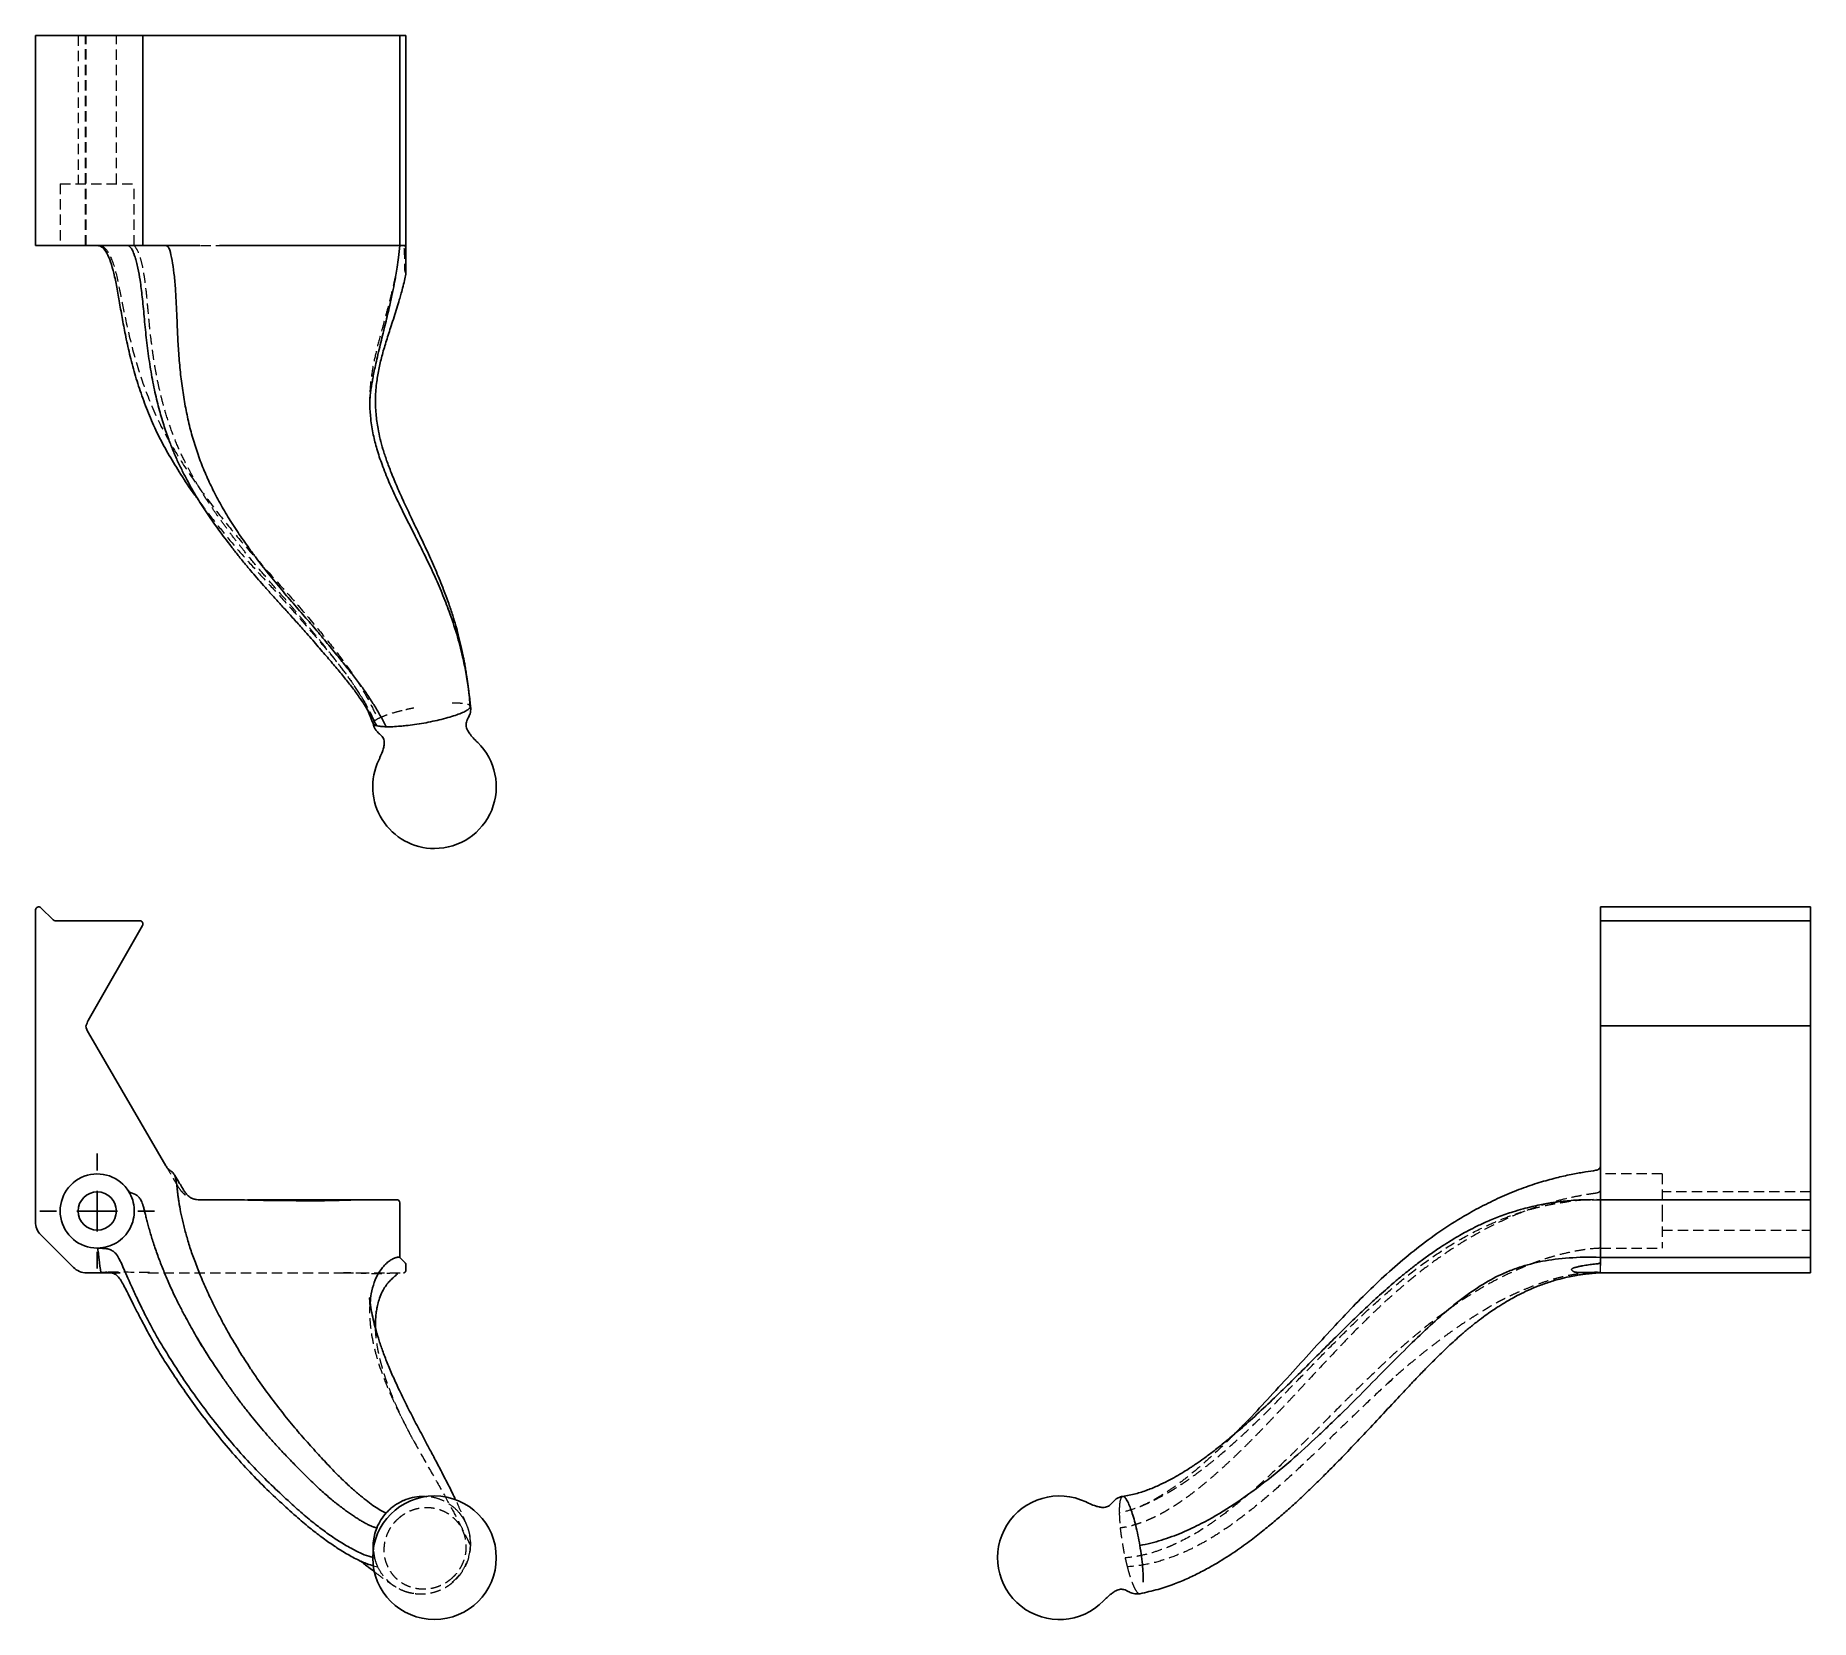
# Model space of a CAD drawing. Header units: millimetres. Extents: x 55 to 273, y 13 to 208.
import ezdxf

# ---------------------------------------------------------------- set-up
doc = ezdxf.new("R2010")
doc.units = ezdxf.units.MM
doc.linetypes.add('HIDDEN', pattern=[1.905, 1.27, -0.635])
doc.layers.add('10', color=7, linetype='Continuous')

# ---------------------------------------------------------------- blocks, each defined once
blk = doc.blocks.new('SW_CENTERMARKSYMBOL_0')
at = {"layer": '10', "color": 0}
for p, q in [((0, 5), (0, 7.06)), ((0, 0), (0, 2.5)), ((-5, 0), (-7.06, 0)), ((0, 0), (-2.5, 0)), ((0, 0), (0, -2.5)), ((0, 0), (2.5, 0)), ((5, 0), (7.06, 0)), ((0, -5), (0, -7.06))]:
    blk.add_line(p, q, dxfattribs=at)

msp = doc.modelspace()

# ---------------------------------------------------------------- linework, layer by layer
at = {"color": 7, "linetype": 'Continuous', "lineweight": 25}
for p, q in [((54.66, 208), (54.66, 182.17)), ((54.66, 208), (54.67, 208)), ((55.32, 208), (54.67, 208)), ((54.67, 208), (54.67, 208)), ((55.32, 208), (56.83, 208)), ((57.09, 208), (56.83, 208)), ((67.5, 208), (57.09, 208)), ((67.88, 208), (67.5, 208)), ((67.88, 182.17), (67.88, 208)), ((72.27, 208), (67.88, 208)), ((74.89, 208), (72.27, 208)), ((74.89, 208), (99.09, 208)), ((99.47, 208), (99.09, 208)), ((99.47, 182.17), (99.47, 208)), ((99.47, 208), (100.05, 208)), ((100.23, 208), (100.05, 208)), ((100.23, 182.17), (100.23, 208)), ((54.67, 182.17), (54.66, 182.17)), ((54.67, 182.17), (55.32, 182.17)), ((54.67, 182.17), (54.67, 182.17)), ((56.83, 182.17), (55.32, 182.17)), ((56.83, 182.17), (57.09, 182.17)), ((67.5, 182.17), (57.09, 182.17)), ((67.5, 182.17), (67.88, 182.17)), ((70.7, 182.17), (67.88, 182.17)), ((54.67, 100.45), (54.67, 86.18)), ((56.83, 99.21), (55.32, 100.72)), ((273, 100.83), (247.17, 100.83)), ((247.17, 100.83), (247.17, 100.72)), ((247.17, 99.21), (247.17, 100.72)), ((273, 100.72), (273, 100.83)), ((273, 100.72), (273, 99.21)), ((67.5, 99.1), (57.09, 99.1)), ((61.16, 86.84), (67.83, 98.53)), ((247.17, 99.21), (247.17, 99.1)), ((273, 99.1), (247.17, 99.1)), ((247.17, 99.1), (247.17, 98.53)), ((247.17, 86.84), (247.17, 98.53)), ((273, 99.1), (273, 99.21)), ((273, 98.53), (273, 99.1)), ((273, 98.53), (273, 86.84)), ((54.67, 86.18), (54.66, 62.09)), ((60.83, 86.18), (60.88, 86.18)), ((70.7, 68.99), (61.17, 85.33)), ((247.17, 86.84), (247.17, 86.18)), ((247.17, 86.18), (247.17, 85.33)), ((247.17, 86.18), (273, 86.18)), ((247.17, 68.99), (247.17, 85.33)), ((273, 86.18), (273, 86.84)), ((273, 85.33), (273, 86.18)), ((273, 66.31), (273, 85.33)), ((273, 64.8), (273, 66.31)), ((77.3, 64.8), (75.16, 64.8)), ((273, 64.8), (247.17, 64.8)), ((273, 64.42), (273, 64.8)), ((273, 57.71), (273, 64.42)), ((55.33, 60.47), (59.33, 56.48)), ((273, 57.71), (247.17, 57.71)), ((273, 57.71), (273, 57.13)), ((273, 56.7), (273, 57.13)), ((60.94, 55.81), (63.94, 55.81)), ((247.17, 55.81), (273, 55.81)), ((273, 56.12), (273, 56.7)), ((273, 55.81), (273, 56.12)), ((95.68, 19.92), (95.58, 19.96))]:
    msp.add_line(p, q, dxfattribs=at)
at = {"color": 7, "linetype": 'HIDDEN', "lineweight": 18}
for p, q in [((59.91, 208), (59.91, 189.77)), ((60.83, 182.17), (60.83, 208)), ((60.88, 182.17), (60.88, 208)), ((64.62, 189.77), (64.62, 208)), ((57.7, 189.77), (66.82, 189.77)), ((57.7, 189.77), (57.7, 182.17)), ((66.82, 182.17), (66.82, 189.77)), ((70.71, 182.17), (72.21, 182.17)), ((74.96, 182.17), (77.29, 182.17)), ((108.03, 126.7), (108.16, 125.5)), ((94.91, 126.4), (94.83, 126.53)), ((247.17, 67.94), (247.17, 67.97)), ((254.77, 67.97), (247.17, 67.97)), ((254.77, 67.97), (254.77, 63.41)), ((273, 65.77), (254.77, 65.77)), ((67.8, 64.36), (67.76, 64.43)), ((74.12, 64.9), (74.89, 64.8)), ((75.16, 64.8), (74.89, 64.8)), ((95.34, 64.8), (77.3, 64.8)), ((254.77, 63.41), (254.77, 58.85)), ((254.77, 61.06), (273, 61.06)), ((247.17, 58.85), (254.77, 58.85)), ((65.07, 55.81), (63.91, 55.82)), ((63.94, 55.81), (65.07, 55.81)), ((65.07, 55.81), (65.08, 55.81)), ((68.51, 55.81), (92.53, 55.81)), ((247.17, 55.85), (247.17, 56.66)), ((96.2, 20.8), (96.36, 20.75)), ((96.23, 21.58), (96.36, 20.75)), ((96.24, 19.78), (96.75, 19.64)), ((97.89, 18.03), (97.98, 17.94))]:
    msp.add_line(p, q, dxfattribs=at)
at = {"color": 7, "linetype": 'Continuous', "lineweight": 25}
for centre, radius in [((62.26, 63.41), 2.35), ((103.74, 20.77), 7.6)]:
    msp.add_circle(centre, radius, dxfattribs=at)
for centre, radius, start, end in [((103.74, 115.6), 7.6, 270, 45.6027), ((103.74, 115.6), 7.6, 154.3973, 270), ((55.05, 100.45), 0.38, 45, 179.9965), ((57.09, 99.48), 0.38, 225, 270), ((67.5, 98.72), 0.38, 330.2633, 90), ((63.8, 86.86), 3.04, 192.8094, 210.2633), ((63.8, 85.34), 3.04, 150.2633, 163.8418), ((62.26, 63.41), 4.56, 36.0184, 274.7243), ((56.94, 62.09), 2.28, 180, 225), ((60.94, 58.09), 2.28, 225, 270), ((180.6, 20.77), 7.6, 64.398, 315.6032)]:
    msp.add_arc(centre, radius, start, end, dxfattribs=at)
at = {"color": 7, "linetype": 'HIDDEN', "lineweight": 18}
msp.add_arc((63.94, -218.88), 274.76, 89.0087, 90.1072, dxfattribs=at)
at = {"color": 7, "linetype": 'Continuous', "lineweight": 25}
for points, knots in [([(62.32, 182.17), (62.42, 182.15), (62.63, 182.12), (63.05, 181.82), (63.51, 181.16), (63.95, 180.07), (64.34, 178.66), (64.69, 176.96), (65.01, 175.05), (65.37, 173.01), (65.79, 170.81), (66.31, 168.47), (66.96, 166.04), (67.75, 163.63), (68.67, 161.22), (69.71, 158.86), (70.97, 156.56), (72.37, 154.25), (73.65, 152.3), (74.51, 151.14), (74.79, 150.76)], [0, 0, 0, 0, 0.007496, 0.015946, 0.037636, 0.06707, 0.104394, 0.149032, 0.200667, 0.256207, 0.314749, 0.384272, 0.456705, 0.53188, 0.611336, 0.693498, 0.774021, 0.860795, 0.954081, 1, 1, 1, 1]), ([(65.95, 182.17), (65.96, 182.17), (66, 182.17), (66.06, 182.15), (66.11, 182.13), (66.18, 182.09), (66.24, 182.04), (66.32, 181.97), (66.42, 181.86), (66.47, 181.76), (66.51, 181.71)], [0, 0, 0, 0, 0.094004, 0.190687, 0.290258, 0.392874, 0.498701, 0.625518, 0.792545, 1, 1, 1, 1]), ([(66.51, 181.71), (66.53, 181.67), (66.59, 181.56), (66.68, 181.35), (66.8, 181.07), (66.95, 180.66), (67.11, 180.09), (67.33, 179.14), (67.57, 177.71), (67.76, 176.13), (67.92, 174.65), (68.03, 173.4), (68.15, 172.12), (68.29, 170.82), (68.44, 169.52), (68.62, 168.22), (68.88, 166.5), (69.27, 164.45), (69.81, 162.19), (70.41, 160.15), (71, 158.42), (71.59, 156.91), (72.17, 155.57), (72.91, 154.05), (73.84, 152.33), (74.8, 150.72), (76.09, 148.72), (77.28, 147.06), (78.56, 145.37), (79.39, 144.31), (80.24, 143.24), (81.08, 142.24), (81.9, 141.28), (82.73, 140.33), (83.63, 139.32), (84.6, 138.25), (85.63, 137.12), (86.73, 135.92), (87.71, 134.81), (88.57, 133.83), (89.27, 133.03), (89.93, 132.26), (90.56, 131.53), (91.16, 130.82), (91.73, 130.14), (92.28, 129.49), (92.8, 128.85), (93.29, 128.23), (93.77, 127.62), (94.23, 126.99), (94.67, 126.35), (95.1, 125.71), (95.51, 125.07), (95.9, 124.42), (96.28, 123.77), (96.52, 123.32), (96.64, 123.09)], [0, 0, 0, 0, 0.001887, 0.004638, 0.008408, 0.0134, 0.021128, 0.030772, 0.050246, 0.076476, 0.091932, 0.108456, 0.125876, 0.14344, 0.161427, 0.179634, 0.198033, 0.235014, 0.269833, 0.302194, 0.33235, 0.356073, 0.379726, 0.402979, 0.438601, 0.476572, 0.4963, 0.556727, 0.577985, 0.60029, 0.622645, 0.644548, 0.662961, 0.682825, 0.704105, 0.726669, 0.749963, 0.774354, 0.80024, 0.816711, 0.832332, 0.846943, 0.8608, 0.873953, 0.886411, 0.898196, 0.909405, 0.920159, 0.930587, 0.940962, 0.951267, 0.961355, 0.971199, 0.980871, 0.990445, 1, 1, 1, 1]), ([(72.27, 182.17), (72.13, 182.17), (71.91, 182.17), (71.7, 182.17), (71.57, 182.17), (71.5, 182.17), (71.18, 182.17), (70.94, 182.17), (70.7, 182.17)], [0, 0, 0, 0, 0.25, 0.375, 0.375, 0.5, 0.5, 1, 1, 1, 1]), ([(71.17, 181.61), (71.12, 181.77), (71.05, 181.91), (70.88, 182.11), (70.79, 182.17), (70.7, 182.17)], [0, 0, 0, 0, 0.5, 0.5, 1, 1, 1, 1]), ([(71.17, 181.61), (71.28, 181.24), (71.38, 180.81), (71.56, 179.87), (71.64, 179.34), (71.76, 178.21), (71.82, 177.59), (71.91, 176.3), (71.95, 175.62), (72.02, 174.21), (72.05, 173.47), (72.1, 172.32), (72.12, 171.93), (72.15, 171.14), (72.17, 170.75), (72.21, 169.97), (72.24, 169.59), (72.29, 168.81), (72.32, 168.42), (72.41, 167.27), (72.49, 166.5), (72.67, 165), (72.78, 164.25), (73.02, 162.78), (73.15, 162.05), (73.45, 160.63), (73.62, 159.93), (73.89, 158.9), (73.99, 158.56), (74.19, 157.88), (74.51, 156.86), (74.98, 155.52), (75.38, 154.55), (75.65, 153.91), (75.79, 153.6), (76.22, 152.67), (76.52, 152.05), (77.02, 151.11), (77.19, 150.8), (77.54, 150.16), (78.08, 149.2), (78.67, 148.25), (79.3, 147.28), (79.52, 146.96), (79.95, 146.32), (80.4, 145.67), (81, 144.84), (81.38, 144.32), (81.64, 143.97), (81.77, 143.79), (82.43, 142.91), (82.98, 142.21), (84.07, 140.86), (84.61, 140.21), (85.42, 139.25), (85.68, 138.94), (86.22, 138.31), (86.49, 138), (87.28, 137.08), (87.8, 136.5), (88.56, 135.61), (88.82, 135.31), (89.33, 134.7), (90.09, 133.8), (90.8, 132.94), (91.47, 132.12), (91.69, 131.86), (92.11, 131.34), (92.31, 131.08), (92.91, 130.33), (93.29, 129.86), (93.99, 128.95), (94.32, 128.52), (94.95, 127.68), (95.25, 127.27), (95.83, 126.4), (96.11, 125.96), (96.64, 125.1), (96.89, 124.68), (97.36, 123.83), (97.59, 123.41), (97.8, 122.97)], [0, 0, 0, 0, 0.03125, 0.03125, 0.0625, 0.0625, 0.09375, 0.09375, 0.125, 0.125, 0.15625, 0.15625, 0.171875, 0.171875, 0.1875, 0.1875, 0.203125, 0.203125, 0.21875, 0.21875, 0.25, 0.25, 0.28125, 0.28125, 0.3125, 0.3125, 0.34375, 0.34375, 0.359375, 0.359375, 0.375, 0.40625, 0.421875, 0.421875, 0.4375, 0.4375, 0.46875, 0.46875, 0.484375, 0.484375, 0.5, 0.53125, 0.53125, 0.546875, 0.546875, 0.5625, 0.578125, 0.585937, 0.585937, 0.59375, 0.59375, 0.625, 0.625, 0.65625, 0.65625, 0.671875, 0.671875, 0.6875, 0.6875, 0.71875, 0.71875, 0.734375, 0.734375, 0.75, 0.78125, 0.78125, 0.796875, 0.796875, 0.8125, 0.8125, 0.84375, 0.84375, 0.875, 0.875, 0.90625, 0.90625, 0.9375, 0.9375, 0.96875, 0.96875, 1, 1, 1, 1]), ([(72.27, 182.17), (72.54, 182.17), (72.92, 182.17), (73.84, 182.17), (74.37, 182.17), (74.89, 182.17)], [0, 0, 0, 0, 0.5, 0.5, 1, 1, 1, 1]), ([(99.09, 182.17), (98.18, 182.17), (97.27, 182.17), (95.45, 182.17), (94.55, 182.17), (91.82, 182.17), (90.01, 182.17), (84.56, 182.17), (80.93, 182.17), (77.3, 182.17)], [0, 0, 0, 0, 0.125, 0.125, 0.25, 0.25, 0.5, 0.5, 1, 1, 1, 1]), ([(95.77, 162.5), (95.77, 162.56), (95.77, 162.67), (95.77, 162.83), (95.78, 163.01), (95.79, 163.25), (95.81, 163.5), (95.84, 163.8), (95.88, 164.11), (95.92, 164.45), (95.97, 164.76), (96.03, 165.11), (96.11, 165.57), (96.22, 166.18), (96.38, 166.98), (96.68, 168.33), (97.13, 170.21), (97.7, 172.52), (98.19, 174.58), (98.58, 176.33), (98.82, 177.57), (99.01, 178.61), (99.16, 179.58), (99.33, 180.8), (99.42, 181.68), (99.47, 182.17)], [0, 0, 0, 0, 0.0513359, 0.0920023, 0.1224118, 0.1479342, 0.1777483, 0.2120174, 0.2471142, 0.2752762, 0.3010096, 0.32368, 0.343517, 0.3729145, 0.4085661, 0.4508204, 0.5459213, 0.6378636, 0.7243709, 0.7832519, 0.8349682, 0.8617421, 0.8975731, 0.9433534, 1, 1, 1, 1]), ([(99.09, 182.17), (99.19, 182.17), (99.28, 182.17), (99.42, 182.17), (99.47, 182.17), (99.47, 182.17)], [0, 0, 0, 0, 0.5, 0.5, 1, 1, 1, 1]), ([(100.07, 182.17), (100.08, 182.16), (100.12, 182.14), (100.17, 182.05), (100.22, 181.92), (100.22, 181.82), (100.23, 181.76)], [0, 0, 0, 0, 0.089729, 0.378633, 0.661665, 1, 1, 1, 1]), ([(100.23, 181.76), (100.23, 181.81), (100.23, 181.87), (100.23, 182.01), (100.23, 182.09), (100.23, 182.17)], [0, 0, 0, 0, 0.5, 0.5, 1, 1, 1, 1]), ([(100.23, 181.76), (100.23, 181.64), (100.23, 181.41), (100.23, 181.06), (100.23, 180.7), (100.23, 180.35), (100.23, 179.97), (100.23, 179.57), (100.23, 179.23), (100.23, 179), (100.23, 178.86), (100.23, 178.75), (100.23, 178.67), (100.23, 178.62), (100.23, 178.6), (100.23, 178.61), (100.23, 178.64), (100.23, 178.65)], [0, 0, 0, 0, 0.104342, 0.208938, 0.313836, 0.419085, 0.524733, 0.655076, 0.776484, 0.831198, 0.868214, 0.905555, 0.935221, 0.954337, 0.969103, 0.982985, 1, 1, 1, 1]), ([(108.07, 126.45), (108.01, 126.95), (107.91, 127.84), (107.74, 128.99), (107.6, 129.83), (107.5, 130.44), (107.41, 130.96), (107.24, 131.81), (107, 132.93), (106.68, 134.24), (106.35, 135.46), (105.96, 136.75), (105.46, 138.23), (104.8, 140.02), (103.97, 142.07), (102.99, 144.28), (101.95, 146.47), (100.93, 148.58), (100, 150.57), (99.15, 152.44), (98.45, 154.15), (97.86, 155.69), (97.41, 157.06), (97.06, 158.36), (96.75, 159.8), (96.52, 161.48), (96.44, 163.4), (96.6, 165.29), (96.9, 167.08), (97.31, 168.76), (97.83, 170.47), (98.33, 172.04), (98.77, 173.38), (99.11, 174.45), (99.38, 175.36), (99.61, 176.17), (99.83, 176.97), (100.04, 177.8), (100.17, 178.38), (100.23, 178.64)], [0, 0, 0, 0, 0.022993, 0.04091, 0.053607, 0.062146, 0.070478, 0.078962, 0.104361, 0.126924, 0.147077, 0.169873, 0.19742, 0.230173, 0.273841, 0.319544, 0.367547, 0.413904, 0.457759, 0.499495, 0.538992, 0.572124, 0.602575, 0.629856, 0.65739, 0.695631, 0.735718, 0.775574, 0.806919, 0.837232, 0.867404, 0.897593, 0.916442, 0.934019, 0.950362, 0.96043, 0.972913, 0.988115, 1, 1, 1, 1]), ([(95.77, 162.55), (95.8, 161.98), (95.87, 160.73), (96.18, 158.94), (96.65, 157.07), (97.3, 155.14), (98.14, 153.08), (99.12, 150.91), (99.85, 149.44), (100.23, 148.68)], [0, 0, 0, 0, 0.114546, 0.252032, 0.375299, 0.516176, 0.672468, 0.833494, 1, 1, 1, 1]), ([(100.23, 148.68), (100.61, 147.93), (101.38, 146.39), (102.56, 144.06), (103.67, 141.73), (104.67, 139.44), (105.61, 137.02), (106.48, 134.44), (107.15, 131.91), (107.61, 129.64), (107.89, 128.01), (108, 127), (108.03, 126.7)], [0, 0, 0, 0, 0.120108, 0.243842, 0.360266, 0.469856, 0.573657, 0.69593, 0.81127, 0.888192, 0.966067, 1, 1, 1, 1]), ([(108.12, 125.32), (108.1, 125.75), (108.05, 126.63), (107.94, 127.51), (107.88, 127.95)], [0, 0, 0, 0, 0.496292, 1, 1, 1, 1]), ([(95.17, 125.59), (95.26, 125.45), (95.47, 125.1), (95.79, 124.36), (96.05, 123.73), (96.23, 123.3)], [0, 0, 0, 0, 0.17989, 0.437602, 1, 1, 1, 1]), ([(108.16, 125.5), (108.18, 125.43), (108.15, 125.35), (108.01, 125.18), (107.89, 125.09), (107.59, 124.9), (107.4, 124.81), (106.97, 124.62), (106.73, 124.53), (106.48, 124.44)], [0, 0, 0, 0, 0.25, 0.25, 0.5, 0.5, 0.75, 0.75, 1, 1, 1, 1]), ([(109.06, 121.02), (108.91, 121.17), (108.59, 121.49), (108.19, 121.96), (107.87, 122.42), (107.69, 122.81), (107.61, 123.14), (107.62, 123.42), (107.69, 123.65), (107.79, 123.87), (107.9, 124.08), (108.02, 124.32), (108.13, 124.59), (108.2, 124.92), (108.21, 125.24), (108.18, 125.43), (108.17, 125.5)], [0, 0, 0, 0, 0.112776, 0.24494, 0.344459, 0.431184, 0.502926, 0.572197, 0.644101, 0.690915, 0.729502, 0.771102, 0.823328, 0.892544, 0.965014, 1, 1, 1, 1]), ([(96.2, 123.39), (96.22, 123.3), (96.26, 123.08), (96.4, 122.76), (96.6, 122.48), (96.81, 122.26), (97, 122.08), (97.17, 121.92), (97.33, 121.76), (97.46, 121.55), (97.55, 121.27), (97.57, 120.91), (97.5, 120.45), (97.32, 119.87), (97.1, 119.33), (96.94, 118.99), (96.89, 118.88)], [0, 0, 0, 0, 0.048071, 0.121831, 0.195681, 0.245329, 0.285239, 0.327953, 0.378709, 0.447896, 0.519161, 0.591342, 0.682236, 0.791765, 0.935368, 1, 1, 1, 1]), ([(96.64, 123.09), (96.54, 123.13), (96.33, 123.2), (96.2, 123.3), (96.21, 123.37), (96.21, 123.39)], [0, 0, 0, 0, 0.431156, 0.869698, 1, 1, 1, 1]), ([(97.8, 122.97), (97.57, 122.98), (97.35, 122.99), (96.96, 123.03), (96.78, 123.06), (96.64, 123.09)], [0, 0, 0, 0, 0.5, 0.5, 1, 1, 1, 1]), ([(99.59, 123.05), (99.24, 123.02), (98.91, 122.99), (98.46, 122.98), (98.32, 122.97), (98.05, 122.97), (97.93, 122.97), (97.8, 122.97)], [0, 0, 0, 0, 0.5, 0.5, 0.75, 0.75, 1, 1, 1, 1]), ([(104.57, 123.88), (103.91, 123.72), (103.17, 123.56), (101.67, 123.29), (100.91, 123.18), (100.23, 123.11)], [0, 0, 0, 0, 0.5, 0.5, 1, 1, 1, 1]), ([(106.48, 124.44), (106.23, 124.35), (105.94, 124.26), (105.3, 124.07), (104.95, 123.98), (104.57, 123.88)], [0, 0, 0, 0, 0.5, 0.5, 1, 1, 1, 1]), ([(71.17, 68.42), (71.12, 68.44), (71.05, 68.51), (70.88, 68.71), (70.79, 68.85), (70.7, 68.99)], [0, 0, 0, 0, 0.5, 0.5, 1, 1, 1, 1]), ([(71.17, 68.42), (71.28, 68.36), (71.38, 68.3), (71.56, 68.15), (71.64, 68.06), (71.76, 67.84), (71.82, 67.7), (71.91, 67.39), (71.95, 67.2), (72.02, 66.78), (72.05, 66.54), (72.1, 66.13), (72.12, 65.98), (72.15, 65.66), (72.17, 65.5), (72.21, 65.16), (72.24, 64.98), (72.29, 64.62), (72.32, 64.43), (72.41, 63.84), (72.49, 63.43), (72.67, 62.56), (72.78, 62.1), (73.02, 61.15), (73.15, 60.65), (73.45, 59.62), (73.62, 59.08), (73.89, 58.26), (73.99, 57.99), (74.19, 57.42), (74.51, 56.56), (74.98, 55.36), (75.38, 54.44), (75.65, 53.84), (75.79, 53.53), (76.22, 52.61), (76.52, 51.99), (77.02, 51.01), (77.19, 50.68), (77.54, 50.01), (78.08, 48.99), (78.67, 47.95), (79.3, 46.9), (79.52, 46.54), (79.95, 45.84), (80.4, 45.12), (81, 44.21), (81.38, 43.64), (81.64, 43.25), (81.77, 43.06), (82.43, 42.09), (82.98, 41.32), (84.07, 39.86), (84.61, 39.16), (85.42, 38.14), (85.68, 37.81), (86.22, 37.16), (86.49, 36.84), (87.28, 35.9), (87.8, 35.32), (88.56, 34.46), (88.82, 34.17), (89.33, 33.61), (90.09, 32.78), (90.8, 32.02), (91.47, 31.33), (91.69, 31.11), (92.11, 30.69), (92.31, 30.49), (92.91, 29.91), (93.29, 29.57), (93.99, 28.94), (94.32, 28.66), (94.95, 28.14), (95.25, 27.91), (95.83, 27.45), (96.11, 27.24), (96.64, 26.88), (96.89, 26.72), (97.36, 26.46), (97.59, 26.36), (97.8, 26.27)], [0, 0, 0, 0, 0.03125, 0.03125, 0.0625, 0.0625, 0.09375, 0.09375, 0.125, 0.125, 0.15625, 0.15625, 0.171875, 0.171875, 0.1875, 0.1875, 0.203125, 0.203125, 0.21875, 0.21875, 0.25, 0.25, 0.28125, 0.28125, 0.3125, 0.3125, 0.34375, 0.34375, 0.359375, 0.359375, 0.375, 0.40625, 0.421875, 0.421875, 0.4375, 0.4375, 0.46875, 0.46875, 0.484375, 0.484375, 0.5, 0.53125, 0.53125, 0.546875, 0.546875, 0.5625, 0.578125, 0.585937, 0.585937, 0.59375, 0.59375, 0.625, 0.625, 0.65625, 0.65625, 0.671875, 0.671875, 0.6875, 0.6875, 0.71875, 0.71875, 0.734375, 0.734375, 0.75, 0.78125, 0.78125, 0.796875, 0.796875, 0.8125, 0.8125, 0.84375, 0.84375, 0.875, 0.875, 0.90625, 0.90625, 0.9375, 0.9375, 0.96875, 0.96875, 1, 1, 1, 1]), ([(75.16, 64.8), (75.06, 64.79), (74.87, 64.77), (74.5, 64.8), (74.1, 64.89), (73.75, 65.04), (73.45, 65.26), (73.22, 65.49), (72.99, 65.81), (72.72, 66.27), (72.35, 66.86), (72, 67.45), (71.77, 67.83), (71.69, 67.96)], [0, 0, 0, 0, 0.156356, 0.302589, 0.427902, 0.525482, 0.56519, 0.607263, 0.656765, 0.716252, 0.814155, 0.935785, 1, 1, 1, 1]), ([(246.61, 68.42), (246.19, 68.36), (245.25, 68.22), (243.68, 67.94), (241.87, 67.54), (239.84, 66.99), (237.64, 66.27), (235.34, 65.35), (233.02, 64.24), (230.47, 62.87), (227.74, 61.17), (224.89, 59.09), (222.16, 56.84), (219.53, 54.46), (216.98, 51.94), (214.46, 49.28), (211.9, 46.49), (209.26, 43.56), (206.58, 40.64), (204.19, 38.05), (202.68, 36.52), (202.05, 35.89)], [0, 0, 0, 0, 0.022187, 0.049132, 0.080601, 0.11597, 0.15503, 0.197443, 0.240621, 0.284434, 0.343571, 0.403466, 0.464061, 0.526224, 0.588171, 0.653785, 0.722816, 0.795711, 0.873691, 0.947059, 1, 1, 1, 1]), ([(246.61, 68.42), (246.77, 68.44), (246.91, 68.51), (247.11, 68.71), (247.17, 68.85), (247.17, 68.99)], [0, 0, 0, 0, 0.5, 0.5, 1, 1, 1, 1]), ([(247.17, 66.31), (247.17, 66.55), (247.17, 66.92), (247.17, 67.28), (247.17, 67.51), (247.17, 67.62), (247.17, 68.17), (247.17, 68.59), (247.17, 68.99)], [0, 0, 0, 0, 0.25, 0.375, 0.375, 0.5, 0.5, 1, 1, 1, 1]), ([(65.95, 66.09), (66.18, 65.77), (66.38, 65.41), (66.66, 64.66), (66.76, 64.26), (66.87, 63.06), (66.74, 62.24), (66.07, 60.78), (65.54, 60.14), (64.22, 59.22), (63.44, 58.94), (62.64, 58.87)], [0, 0, 0, 0, 0.125, 0.125, 0.25, 0.25, 0.5, 0.5, 0.75, 0.75, 1, 1, 1, 1]), ([(65.95, 66.09), (65.96, 66.07), (66, 66.02), (66.06, 65.95), (66.11, 65.89), (66.18, 65.83), (66.24, 65.77), (66.32, 65.71), (66.42, 65.65), (66.47, 65.63), (66.51, 65.62)], [0, 0, 0, 0, 0.094004, 0.190687, 0.290258, 0.392874, 0.498701, 0.625518, 0.792545, 1, 1, 1, 1]), ([(66.51, 65.62), (66.53, 65.61), (66.59, 65.59), (66.68, 65.56), (66.8, 65.52), (66.95, 65.46), (67.11, 65.36), (67.33, 65.19), (67.57, 64.89), (67.76, 64.48), (67.92, 64.03), (68.03, 63.6), (68.15, 63.11), (68.29, 62.56), (68.44, 61.95), (68.62, 61.3), (68.88, 60.37), (69.27, 59.15), (69.81, 57.61), (70.41, 56.08), (71, 54.67), (71.59, 53.37), (72.17, 52.17), (72.91, 50.74), (73.84, 49.04), (74.8, 47.38), (76.09, 45.29), (77.28, 43.5), (78.56, 41.69), (79.39, 40.55), (80.24, 39.41), (81.08, 38.35), (81.9, 37.34), (82.73, 36.36), (83.63, 35.32), (84.6, 34.25), (85.63, 33.16), (86.73, 32.04), (87.71, 31.04), (88.57, 30.2), (89.27, 29.53), (89.93, 28.93), (90.56, 28.37), (91.16, 27.86), (91.73, 27.4), (92.28, 26.98), (92.8, 26.59), (93.29, 26.24), (93.77, 25.92), (94.23, 25.61), (94.67, 25.33), (95.1, 25.09), (95.51, 24.87), (95.9, 24.68), (96.28, 24.53), (96.52, 24.46), (96.64, 24.42)], [0, 0, 0, 0, 0.001887, 0.004638, 0.008408, 0.0134, 0.021128, 0.030772, 0.050246, 0.076476, 0.091932, 0.108456, 0.125876, 0.14344, 0.161427, 0.179634, 0.198033, 0.235014, 0.269833, 0.302194, 0.33235, 0.356073, 0.379726, 0.402979, 0.438601, 0.476572, 0.4963, 0.556727, 0.577985, 0.60029, 0.622645, 0.644548, 0.662961, 0.682825, 0.704105, 0.726669, 0.749963, 0.774354, 0.80024, 0.816711, 0.832332, 0.846943, 0.8608, 0.873953, 0.886411, 0.898196, 0.909405, 0.920159, 0.930587, 0.940962, 0.951267, 0.961355, 0.971199, 0.980871, 0.990445, 1, 1, 1, 1]), ([(247.17, 66.31), (247.17, 65.85), (247.17, 65.47), (247.17, 64.94), (247.17, 64.8), (247.17, 64.8)], [0, 0, 0, 0, 0.5, 0.5, 1, 1, 1, 1]), ([(95.34, 64.8), (94.92, 64.8), (94.14, 64.79), (92.93, 64.75), (91.88, 64.72), (90.91, 64.69), (89.94, 64.68), (88.84, 64.68), (87.44, 64.68), (85.76, 64.69), (83.86, 64.7), (82.03, 64.74), (80.36, 64.77), (78.8, 64.8), (77.8, 64.8), (77.3, 64.8)], [0, 0, 0, 0, 0.093772, 0.17101, 0.234304, 0.278522, 0.327394, 0.381875, 0.442654, 0.534343, 0.632213, 0.725832, 0.817752, 0.909365, 1, 1, 1, 1]), ([(99.09, 64.8), (98.33, 64.8), (97.58, 64.8), (96.08, 64.8), (95.33, 64.8), (93.07, 64.8), (91.57, 64.8), (87.06, 64.8), (84.05, 64.8), (81.04, 64.8)], [0, 0, 0, 0, 0.125, 0.125, 0.25, 0.25, 0.5, 0.5, 1, 1, 1, 1]), ([(99.09, 64.8), (99.19, 64.8), (99.28, 64.76), (99.42, 64.62), (99.47, 64.52), (99.47, 64.42)], [0, 0, 0, 0, 0.5, 0.5, 1, 1, 1, 1]), ([(99.47, 57.71), (99.47, 58.83), (99.47, 59.94), (99.47, 62.18), (99.47, 63.3), (99.47, 64.42)], [0, 0, 0, 0, 0.5, 0.5, 1, 1, 1, 1]), ([(246.31, 64.81), (245.81, 64.8), (244.89, 64.8), (243.64, 64.72), (242.62, 64.62), (241.85, 64.53), (241.18, 64.43), (240.48, 64.32), (239.65, 64.16), (238.69, 63.95), (237.59, 63.67), (236.21, 63.27), (234.66, 62.72), (233.1, 62.08), (231.79, 61.46), (230.73, 60.91), (229.9, 60.45), (229.2, 60.04), (228.41, 59.56), (227.4, 58.92), (226.21, 58.1), (224.98, 57.21), (223.81, 56.3), (222.7, 55.41), (221.35, 54.27), (219.8, 52.9), (218.01, 51.23), (216.29, 49.58), (214.54, 47.85), (212.71, 46.03), (210.74, 44.05), (208.66, 41.98), (206.52, 39.91), (204.43, 37.96), (202.53, 36.28), (200.9, 34.92), (199.56, 33.86), (198.44, 33.02), (197.62, 32.45), (197.04, 32.05), (196.53, 31.72), (195.83, 31.27), (194.94, 30.75), (193.91, 30.19), (192.76, 29.63), (191.44, 29.08), (189.97, 28.59), (188.92, 28.41), (188.39, 28.31)], [0, 0, 0, 0, 0.021296, 0.038954, 0.05258, 0.063723, 0.071569, 0.081097, 0.092438, 0.105691, 0.12098, 0.138464, 0.164413, 0.187664, 0.207354, 0.22354, 0.23627, 0.245943, 0.257232, 0.274298, 0.29524, 0.316194, 0.336231, 0.355422, 0.373789, 0.408012, 0.439804, 0.47447, 0.507427, 0.543971, 0.585266, 0.629231, 0.673819, 0.718417, 0.758861, 0.789659, 0.815328, 0.836406, 0.853441, 0.860596, 0.868396, 0.881171, 0.898372, 0.914789, 0.933554, 0.954895, 0.97699, 1, 1, 1, 1]), ([(247.17, 64.8), (247.07, 64.8), (246.87, 64.8), (246.74, 64.8), (246.68, 64.81)], [0, 0, 0, 0, 0.501329, 1, 1, 1, 1]), ([(247.17, 64.8), (247.17, 64.8), (247.17, 64.8), (247.17, 64.8), (247.17, 64.8), (247.17, 64.8), (247.17, 64.8), (247.17, 64.8), (247.17, 64.8), (247.17, 64.8)], [0, 0, 0, 0, 0.125, 0.125, 0.25, 0.25, 0.5, 0.5, 1, 1, 1, 1]), ([(247.17, 64.8), (247.17, 64.8), (247.17, 64.76), (247.17, 64.62), (247.17, 64.52), (247.17, 64.42)], [0, 0, 0, 0, 0.5, 0.5, 1, 1, 1, 1]), ([(247.17, 57.71), (247.17, 58.83), (247.17, 59.94), (247.17, 62.18), (247.17, 63.3), (247.17, 64.42)], [0, 0, 0, 0, 0.5, 0.5, 1, 1, 1, 1]), ([(62.32, 58.85), (62.42, 58.84), (62.63, 58.83), (63.05, 58.82), (63.51, 58.78), (63.95, 58.64), (64.34, 58.4), (64.69, 58.01), (65.01, 57.44), (65.37, 56.67), (65.79, 55.69), (66.31, 54.51), (66.96, 53.08), (67.75, 51.44), (68.67, 49.63), (69.71, 47.7), (70.98, 45.66), (72.36, 43.48), (73.95, 41.14), (75.78, 38.66), (77.76, 36.12), (79.88, 33.63), (82.04, 31.32), (84.16, 29.23), (86.12, 27.42), (87.86, 25.86), (89.42, 24.61), (90.83, 23.57), (92.24, 22.63), (93.7, 21.8), (95.07, 21.1), (95.84, 20.89), (96.2, 20.8)], [0, 0, 0, 0, 0.003752, 0.00798, 0.018836, 0.033567, 0.052246, 0.074587, 0.100429, 0.128225, 0.157524, 0.192318, 0.22857, 0.266192, 0.305958, 0.347079, 0.387378, 0.430807, 0.477494, 0.52649, 0.579288, 0.631662, 0.681304, 0.728233, 0.773169, 0.810399, 0.843545, 0.873807, 0.901587, 0.935841, 0.970005, 1, 1, 1, 1]), ([(62.7, 55.83), (62.63, 56.37), (62.56, 56.91), (62.48, 57.58), (62.46, 57.71), (62.43, 57.98), (62.41, 58.12), (62.36, 58.51), (62.34, 58.72), (62.32, 58.85)], [0, 0, 0, 0, 0.5, 0.5, 0.625, 0.625, 0.75, 0.75, 1, 1, 1, 1]), ([(99.47, 57.71), (99.38, 57.72), (99.22, 57.75), (98.83, 57.63), (98.4, 57.42), (97.95, 57.1), (97.42, 56.58), (96.85, 55.83), (96.31, 54.66), (95.96, 53.4), (95.86, 52.5), (95.82, 52.13)], [0, 0, 0, 0, 0.117427, 0.225352, 0.324788, 0.417592, 0.505412, 0.641667, 0.771999, 0.904706, 1, 1, 1, 1]), ([(100.07, 57.1), (100.08, 57.09), (100.12, 57.05), (100.17, 56.99), (100.22, 56.94), (100.22, 56.93), (100.23, 56.92)], [0, 0, 0, 0, 0.089729, 0.378633, 0.661665, 1, 1, 1, 1]), ([(100.23, 56.92), (100.23, 56.91), (100.23, 56.89), (100.23, 56.85), (100.23, 56.8), (100.23, 56.74), (100.23, 56.68), (100.23, 56.6), (100.23, 56.52), (100.23, 56.46), (100.23, 56.42), (100.23, 56.37), (100.23, 56.32), (100.23, 56.26), (100.23, 56.21), (100.23, 56.16), (100.23, 56.13), (100.23, 56.12)], [0, 0, 0, 0, 0.104342, 0.208938, 0.313836, 0.419085, 0.524733, 0.655076, 0.776484, 0.831198, 0.868214, 0.905555, 0.935221, 0.954337, 0.969103, 0.982985, 1, 1, 1, 1]), ([(247.17, 57.71), (245.77, 57.76), (243.2, 57.7), (241.04, 57.42), (239.02, 57.03), (238.08, 56.78), (236.93, 56.4), (236.68, 56.31), (236.18, 56.13), (235.93, 56.03), (235.45, 55.83), (235.21, 55.73), (234.08, 55.21), (233.22, 54.73), (231.52, 53.65), (230.67, 53.05), (228.92, 51.69), (228.09, 51), (226.35, 49.45), (225.51, 48.66), (223.82, 47.04), (222.91, 46.15), (220.94, 44.17), (219.82, 43.04), (217.67, 40.86), (216.68, 39.86), (215, 38.2), (214.34, 37.57), (213.68, 36.94)], [0, 0, 0, 0, 0.0596776, 0.1193553, 0.1193553, 0.1790329, 0.1790329, 0.196584, 0.196584, 0.2141351, 0.2141351, 0.2316862, 0.2316862, 0.298961, 0.298961, 0.3662357, 0.3662357, 0.4335105, 0.4335105, 0.4877053, 0.4877053, 0.5419001, 0.5419001, 0.5960949, 0.5960949, 0.643031, 0.643031, 0.6721236, 0.6721236, 0.6721236, 0.6721236]), ([(246.76, 56.92), (246.64, 56.91), (246.41, 56.89), (246.06, 56.85), (245.7, 56.8), (245.35, 56.74), (244.97, 56.68), (244.57, 56.6), (244.23, 56.52), (244, 56.46), (243.86, 56.42), (243.75, 56.37), (243.67, 56.32), (243.62, 56.26), (243.6, 56.21), (243.61, 56.16), (243.64, 56.13), (243.65, 56.12)], [0, 0, 0, 0, 0.104342, 0.208938, 0.313836, 0.419085, 0.524733, 0.655076, 0.776484, 0.831198, 0.868214, 0.905555, 0.935221, 0.954337, 0.969103, 0.982985, 1, 1, 1, 1]), ([(247.17, 57.1), (247.16, 57.09), (247.14, 57.05), (247.05, 56.99), (246.92, 56.94), (246.82, 56.93), (246.76, 56.92)], [0, 0, 0, 0, 0.089729, 0.378633, 0.661665, 1, 1, 1, 1]), ([(62.7, 55.83), (62.8, 55.84), (63.01, 55.86), (63.4, 55.88), (63.84, 55.86), (64.27, 55.75), (64.65, 55.53), (64.99, 55.16), (65.34, 54.6), (65.73, 53.88), (66.18, 52.98), (66.73, 51.88), (67.41, 50.53), (68.23, 48.98), (69.15, 47.26), (70.23, 45.43), (71.51, 43.5), (72.91, 41.39), (74.52, 39.12), (76.37, 36.72), (78.34, 34.26), (80.46, 31.89), (82.57, 29.7), (84.67, 27.7), (86.59, 25.96), (88.31, 24.48), (89.85, 23.3), (91.24, 22.31), (92.64, 21.4), (94.09, 20.61), (95.34, 20), (96, 19.84), (96.24, 19.78)], [0, 0, 0, 0, 0.004063, 0.008731, 0.02044, 0.035787, 0.054764, 0.077131, 0.10226, 0.129094, 0.157227, 0.190909, 0.226204, 0.263217, 0.303036, 0.34309, 0.383298, 0.427585, 0.475096, 0.525084, 0.578866, 0.631012, 0.681033, 0.728353, 0.774189, 0.811749, 0.845474, 0.876665, 0.905626, 0.941537, 0.977845, 1, 1, 1, 1]), ([(63.91, 55.82), (63.85, 55.82), (63.45, 55.82), (63.05, 55.83), (62.7, 55.83)], [0, 0, 0, 0, 0.143917, 1, 1, 1, 1]), ([(96.5, 48.94), (96.49, 49.14), (96.47, 49.61), (96.5, 50.3), (96.58, 50.98), (96.69, 51.65), (96.86, 52.36), (97.14, 53.13), (97.49, 53.84), (97.86, 54.38), (98.19, 54.77), (98.48, 55.04), (98.7, 55.23), (98.9, 55.41), (99.04, 55.58), (99.17, 55.66), (99.14, 55.69), (99.14, 55.69)], [0, 0, 0, 0, 0.056845, 0.129942, 0.197638, 0.259447, 0.336992, 0.430051, 0.532309, 0.619556, 0.691578, 0.755718, 0.808857, 0.871848, 0.945855, 0.999751, 1, 1, 1, 1]), ([(100.23, 56.12), (100.22, 56.1), (100.22, 56.06), (100.21, 56.02), (100.19, 55.98), (100.17, 55.95), (100.15, 55.92), (100.12, 55.89), (100.09, 55.87), (100.08, 55.86), (100.08, 55.86), (100.08, 55.86), (100.08, 55.86), (100.09, 55.86), (100.09, 55.86), (100.09, 55.86), (100.08, 55.86), (100.08, 55.86), (100.07, 55.85), (100.06, 55.85), (100.06, 55.85), (100.05, 55.84), (100.04, 55.84), (100.03, 55.83), (100.02, 55.83), (100, 55.83), (99.99, 55.82), (99.98, 55.82), (99.96, 55.82), (99.94, 55.81), (99.93, 55.81), (99.92, 55.81)], [0, 0, 0, 0, 0.022987, 0.044564, 0.064774, 0.083666, 0.101304, 0.117763, 0.166295, 0.224653, 0.259234, 0.278346, 0.298828, 0.396741, 0.456746, 0.520293, 0.585231, 0.648354, 0.699299, 0.746178, 0.788995, 0.827756, 0.862468, 0.893142, 0.919793, 0.942444, 0.961135, 0.975935, 0.986987, 0.994647, 1, 1, 1, 1]), ([(190.5, 16.34), (191.25, 16.51), (192.7, 16.82), (194.69, 17.5), (196.45, 18.23), (198, 18.99), (199.76, 19.95), (201.68, 21.14), (203.68, 22.55), (205.37, 23.85), (206.84, 25.05), (208.15, 26.17), (209.43, 27.31), (210.65, 28.44), (211.79, 29.53), (212.86, 30.58), (214.11, 31.83), (215.67, 33.42), (217.58, 35.44), (219.64, 37.63), (221.67, 39.81), (223.39, 41.64), (224.77, 43.1), (225.93, 44.29), (227.14, 45.5), (228.5, 46.82), (229.82, 48.01), (231.03, 49.05), (232.02, 49.83), (232.93, 50.52), (233.71, 51.07), (234.35, 51.5), (234.9, 51.85), (235.46, 52.19), (236.14, 52.59), (236.99, 53.05), (238.04, 53.57), (239.27, 54.11), (240.67, 54.62), (242.04, 55.03), (243.25, 55.31), (244.15, 55.49), (244.75, 55.58), (245.03, 55.62), (245.17, 55.64), (245.24, 55.65), (245.3, 55.66), (245.39, 55.67), (245.51, 55.68), (245.67, 55.7), (245.82, 55.71), (245.97, 55.72), (246.11, 55.74), (246.25, 55.76), (246.39, 55.77), (246.55, 55.79), (246.73, 55.81), (246.93, 55.82), (247.09, 55.82), (247.17, 55.81)], [0, 0, 0, 0, 0.02563, 0.049318, 0.070698, 0.089922, 0.108053, 0.139733, 0.168305, 0.193386, 0.214996, 0.235265, 0.254657, 0.275762, 0.294454, 0.311011, 0.328749, 0.357599, 0.390474, 0.427621, 0.463318, 0.494405, 0.514424, 0.532597, 0.551643, 0.573483, 0.598229, 0.613159, 0.628316, 0.641479, 0.652378, 0.661169, 0.667952, 0.675213, 0.683667, 0.694447, 0.707499, 0.722683, 0.739097, 0.75648, 0.77021, 0.780791, 0.788749, 0.791816, 0.792986, 0.793526, 0.794067, 0.79525, 0.796703, 0.800738, 0.808867, 0.820362, 0.835329, 0.853824, 0.875876, 0.901501, 0.930713, 0.963533, 1, 1, 1, 1]), ([(243.65, 56.12), (243.67, 56.1), (243.71, 56.06), (243.77, 56.02), (243.83, 55.98), (243.89, 55.95), (243.95, 55.92), (244.04, 55.89), (244.18, 55.87), (244.35, 55.86), (244.49, 55.86), (244.58, 55.86), (244.74, 55.86), (244.96, 55.86), (245.23, 55.86), (245.46, 55.86), (245.69, 55.86), (245.9, 55.86), (246.1, 55.85), (246.27, 55.85), (246.42, 55.85), (246.56, 55.84), (246.69, 55.84), (246.8, 55.83), (246.9, 55.83), (246.98, 55.83), (247.04, 55.82), (247.1, 55.82), (247.13, 55.82), (247.16, 55.81), (247.16, 55.81), (247.17, 55.81)], [0, 0, 0, 0, 0.022987, 0.044564, 0.064774, 0.083666, 0.101304, 0.117763, 0.166295, 0.224653, 0.259234, 0.278346, 0.298828, 0.396741, 0.456746, 0.520293, 0.585231, 0.648354, 0.699299, 0.746178, 0.788995, 0.827756, 0.862468, 0.893142, 0.919793, 0.942444, 0.961135, 0.975935, 0.986987, 0.994647, 1, 1, 1, 1]), ([(247.17, 55.81), (247.17, 55.81), (247.17, 55.81), (247.17, 55.81), (247.17, 55.81), (247.17, 55.81), (247.17, 55.81), (247.17, 55.81)], [0.7413658, 0.7413658, 0.7413658, 0.7413658, 0.7479934, 0.8414925, 0.8882421, 0.9116169, 0.9222791, 0.9222791, 0.9222791, 0.9222791]), ([(106.35, 27.88), (106.33, 27.91), (106.11, 28.39), (105.57, 29.48), (104.77, 31.04), (103.97, 32.57), (103.22, 33.98), (102.4, 35.53), (101.46, 37.28), (100.42, 39.3), (99.49, 41.19), (98.68, 42.94), (98.01, 44.52), (97.42, 46.02), (96.94, 47.41), (96.56, 48.66), (96.26, 49.83), (96.01, 50.95), (95.85, 51.92), (95.77, 52.49), (95.75, 52.68), (95.74, 52.74), (95.74, 52.73), (95.74, 52.72)], [0, 0, 0, 0, 0.004328, 0.078041, 0.148021, 0.213166, 0.270859, 0.32091, 0.398476, 0.476077, 0.553556, 0.614309, 0.673334, 0.729121, 0.779737, 0.826081, 0.865983, 0.907779, 0.952911, 0.968331, 0.982072, 0.996169, 1, 1, 1, 1]), ([(213.68, 36.94), (213.28, 36.55), (212.87, 36.16), (211.37, 34.76), (210.21, 33.7), (207.75, 31.57), (206.54, 30.59), (204.07, 28.7), (202.86, 27.84), (200.45, 26.28), (199.24, 25.58), (197.28, 24.57), (196.49, 24.19), (194.86, 23.51), (193.18, 22.89), (191.41, 22.44), (190.5, 22.27)], [0.6721236, 0.6721236, 0.6721236, 0.6721236, 0.6899672, 0.6899672, 0.7369034, 0.7369034, 0.7900429, 0.7900429, 0.8431824, 0.8431824, 0.8963219, 0.8963219, 0.9308813, 0.9308813, 0.9654406, 1, 1, 1, 1]), ([(97.8, 26.27), (97.57, 26.02), (97.35, 25.73), (96.96, 25.11), (96.78, 24.78), (96.64, 24.42)], [0, 0, 0, 0, 0.5, 0.5, 1, 1, 1, 1]), ([(99.59, 27.64), (99.24, 27.46), (98.91, 27.25), (98.46, 26.91), (98.32, 26.78), (98.05, 26.54), (97.93, 26.41), (97.8, 26.27)], [0, 0, 0, 0, 0.5, 0.5, 0.75, 0.75, 1, 1, 1, 1]), ([(102.82, 28.27), (102.69, 28.29), (102.19, 28.35), (101.3, 28.26), (100.58, 28.03), (100.23, 27.92)], [0, 0, 0, 0, 0.1543773, 0.5803911, 1, 1, 1, 1]), ([(188.39, 28.31), (188.3, 28.29), (188.08, 28.25), (187.76, 28.11), (187.48, 27.91), (187.26, 27.7), (187.08, 27.51), (186.92, 27.33), (186.75, 27.18), (186.55, 27.05), (186.27, 26.96), (185.91, 26.94), (185.45, 27.01), (184.86, 27.19), (184.33, 27.4), (183.99, 27.57), (183.88, 27.62)], [0, 0, 0, 0, 0.048071, 0.121831, 0.195681, 0.24533, 0.285242, 0.327959, 0.378721, 0.447913, 0.519177, 0.59136, 0.682257, 0.791795, 0.935411, 1, 1, 1, 1]), ([(188.88, 27.88), (188.8, 28), (188.64, 28.23), (188.47, 28.35), (188.4, 28.3), (188.39, 28.29)], [0, 0, 0, 0, 0.447111, 0.903091, 1, 1, 1, 1]), ([(189.44, 26.62), (189.35, 26.88), (189.26, 27.12), (189.07, 27.54), (188.98, 27.73), (188.88, 27.88)], [0, 0, 0, 0, 0.5, 0.5, 1, 1, 1, 1]), ([(190.5, 22.27), (190.43, 22.7), (190.35, 23.12), (190.18, 23.95), (190.09, 24.35), (189.9, 25.1), (189.81, 25.45), (189.62, 26.08), (189.53, 26.37), (189.44, 26.62)], [0, 0, 0, 0, 0.25, 0.25, 0.5, 0.5, 0.75, 0.75, 1, 1, 1, 1]), ([(96.64, 24.42), (96.54, 24.13), (96.32, 23.54), (96.2, 22.61), (96.17, 21.94), (96.22, 21.6), (96.23, 21.58)], [0, 0, 0, 0, 0.318731, 0.642922, 0.968685, 1, 1, 1, 1]), ([(190.9, 17.75), (190.91, 17.88), (190.91, 18.02), (190.91, 18.3), (190.91, 18.45), (190.89, 18.93), (190.87, 19.29), (190.81, 20.06), (190.76, 20.48), (190.65, 21.36), (190.58, 21.82), (190.5, 22.27)], [0, 0, 0, 0, 0.125, 0.125, 0.25, 0.25, 0.5, 0.5, 0.75, 0.75, 1, 1, 1, 1]), ([(95.47, 20), (95.37, 20.04), (95.14, 20.13), (94.86, 20.26), (94.7, 20.34), (94.68, 20.33), (94.7, 20.31), (94.73, 20.29), (94.79, 20.24), (94.94, 20.13), (95.15, 19.96), (95.41, 19.76), (95.83, 19.45), (96.15, 19.2), (96.39, 19.02), (96.41, 19)], [0, 0, 0, 0, 0.14304, 0.320779, 0.4385, 0.477536, 0.49319, 0.507063, 0.520103, 0.560438, 0.617791, 0.682127, 0.757053, 0.975953, 1, 1, 1, 1]), ([(186.02, 15.45), (186.17, 15.6), (186.49, 15.91), (186.96, 16.32), (187.42, 16.64), (187.81, 16.82), (188.14, 16.9), (188.42, 16.89), (188.65, 16.82), (188.87, 16.72), (189.08, 16.61), (189.32, 16.49), (189.59, 16.38), (189.92, 16.31), (190.24, 16.3), (190.43, 16.33), (190.5, 16.34)], [0, 0, 0, 0, 0.112777, 0.244944, 0.344464, 0.431189, 0.50293, 0.572201, 0.644105, 0.690919, 0.729509, 0.771112, 0.823341, 0.892562, 0.965032, 1, 1, 1, 1])]:
    msp.add_open_spline(points, degree=3, knots=knots, dxfattribs=at)
at = {"color": 7, "linetype": 'HIDDEN', "lineweight": 18}
for points, knots in [([(62.7, 182.17), (62.93, 182.1), (63.52, 181.66), (64.01, 180.6), (64.55, 178.89), (64.78, 177.86), (65.08, 176.34), (65.15, 175.99), (65.29, 175.28), (65.36, 174.92), (65.51, 174.2), (65.58, 173.82), (65.96, 172.03), (66.29, 170.57), (67.07, 167.63), (67.54, 166.15), (68.62, 163.2), (69.27, 161.6), (70.57, 159.03), (71.18, 157.95), (72.61, 155.56), (73.41, 154.33), (75.17, 151.8), (76.11, 150.56), (78.11, 147.99), (79.07, 146.83), (80.96, 144.63), (81.92, 143.55), (83.82, 141.42), (84.71, 140.44), (86.66, 138.24), (87.67, 137.06), (89.47, 134.94), (90.3, 133.92), (91.86, 131.95), (92.59, 130.98), (93.68, 129.45), (94.1, 128.83), (94.91, 127.52), (95.7, 126.16), (96.42, 124.7), (96.75, 123.96)], [0.0230665, 0.0230665, 0.0230665, 0.0230665, 0.0596776, 0.1193553, 0.1193553, 0.1790329, 0.1790329, 0.196584, 0.196584, 0.2141351, 0.2141351, 0.2316862, 0.2316862, 0.298961, 0.298961, 0.3662357, 0.3662357, 0.4335105, 0.4335105, 0.4877053, 0.4877053, 0.5419001, 0.5419001, 0.5960949, 0.5960949, 0.643031, 0.643031, 0.6899672, 0.6899672, 0.7369034, 0.7369034, 0.7900429, 0.7900429, 0.8431824, 0.8431824, 0.8963219, 0.8963219, 0.9308813, 0.9308813, 0.9654406, 1, 1, 1, 1]), ([(94.83, 126.53), (94.6, 126.9), (94.16, 127.61), (93.53, 128.52), (92.99, 129.28), (92.52, 129.94), (92.07, 130.54), (91.62, 131.12), (91.04, 131.87), (90.37, 132.71), (89.67, 133.57), (89.02, 134.36), (88.35, 135.16), (87.64, 136.02), (86.85, 136.96), (85.89, 138.09), (84.74, 139.4), (83.39, 140.94), (81.93, 142.65), (80.57, 144.28), (79.35, 145.81), (78.34, 147.16), (77.42, 148.42), (76.65, 149.5), (76.06, 150.39), (75.58, 151.12), (75.13, 151.83), (74.66, 152.61), (74.12, 153.54), (73.54, 154.62), (72.8, 156.04), (71.97, 157.84), (71.15, 160.04), (70.51, 162.08), (70.03, 163.94), (69.66, 165.57), (69.35, 167.29), (69.06, 169.16), (68.81, 171.15), (68.6, 173.25), (68.42, 175.36), (68.21, 177.31), (67.97, 178.98), (67.69, 180.29), (67.36, 181.38), (66.98, 181.93), (66.82, 182.17)], [0, 0, 0, 0, 0.01794, 0.034208, 0.046979, 0.057006, 0.066863, 0.077071, 0.087659, 0.106609, 0.123752, 0.138514, 0.154343, 0.171083, 0.190232, 0.21164, 0.241356, 0.274668, 0.312191, 0.35373, 0.382362, 0.412667, 0.440937, 0.463924, 0.48247, 0.497609, 0.510782, 0.527065, 0.546398, 0.568412, 0.592424, 0.632097, 0.672849, 0.71244, 0.73893, 0.7652, 0.791209, 0.818366, 0.849381, 0.877653, 0.907401, 0.936039, 0.956065, 0.973937, 0.98878, 1, 1, 1, 1]), ([(99.47, 182.17), (99.38, 181.42), (99.22, 179.97), (98.83, 177.91), (98.4, 176.03), (97.95, 174.3), (97.42, 172.39), (96.85, 170.3), (96.31, 168.06), (95.95, 166.09), (95.79, 164.3), (95.73, 163.17), (95.77, 162.6), (95.77, 162.55)], [0, 0, 0, 0, 0.1038804, 0.1993547, 0.2873186, 0.3694169, 0.4471055, 0.5676413, 0.682938, 0.8003351, 0.8935533, 0.9916309, 1, 1, 1, 1]), ([(100.23, 178.65), (100.22, 178.67), (100.22, 178.71), (100.21, 178.77), (100.19, 178.83), (100.17, 178.89), (100.15, 178.95), (100.12, 179.04), (100.09, 179.18), (100.08, 179.35), (100.08, 179.49), (100.08, 179.58), (100.08, 179.74), (100.09, 179.96), (100.09, 180.23), (100.09, 180.46), (100.08, 180.69), (100.08, 180.9), (100.07, 181.1), (100.06, 181.27), (100.06, 181.42), (100.05, 181.56), (100.04, 181.69), (100.03, 181.8), (100.02, 181.9), (100, 181.98), (99.99, 182.04), (99.98, 182.1), (99.96, 182.13), (99.94, 182.16), (99.93, 182.16), (99.92, 182.17)], [0, 0, 0, 0, 0.022987, 0.044564, 0.064774, 0.083666, 0.101304, 0.117763, 0.166295, 0.224653, 0.259234, 0.278346, 0.298828, 0.396741, 0.456746, 0.520293, 0.585231, 0.648354, 0.699299, 0.746178, 0.788995, 0.827756, 0.862468, 0.893142, 0.919793, 0.942444, 0.961135, 0.975935, 0.986987, 0.994647, 1, 1, 1, 1]), ([(74.79, 150.76), (75.11, 150.32), (76.07, 149), (77.77, 146.86), (79.88, 144.35), (82.04, 141.96), (84.16, 139.66), (86.12, 137.51), (87.86, 135.52), (89.42, 133.73), (90.83, 132.05), (92.19, 130.36), (93.06, 129.16), (93.52, 128.54)], [0, 0, 0, 0, 0.060256, 0.18255, 0.303861, 0.418843, 0.527543, 0.631624, 0.717859, 0.794633, 0.864727, 0.929072, 1, 1, 1, 1]), ([(93.84, 128.06), (94.27, 127.41), (95.18, 126.03), (95.95, 124.51), (96.36, 123.69)], [0, 0, 0, 0, 0.467447, 1, 1, 1, 1]), ([(96.75, 123.96), (96.93, 124.05), (97.14, 124.15), (97.49, 124.29), (97.61, 124.34), (97.87, 124.44), (98, 124.48), (98.42, 124.62), (98.74, 124.72), (99.44, 124.91), (99.82, 125.01), (100.23, 125.1)], [0, 0, 0, 0, 0.25, 0.25, 0.375, 0.375, 0.5, 0.5, 0.75, 0.75, 1, 1, 1, 1]), ([(100.23, 125.1), (100.39, 125.14), (100.55, 125.18), (100.88, 125.25), (101.05, 125.28), (101.22, 125.32)], [0, 0, 0, 0, 0.5, 0.5, 1, 1, 1, 1]), ([(105.91, 125.9), (106.06, 125.91), (106.21, 125.91), (106.49, 125.91), (106.63, 125.91), (107.02, 125.89), (107.26, 125.87), (107.67, 125.81), (107.84, 125.76), (108.08, 125.65), (108.15, 125.58), (108.16, 125.5)], [0, 0, 0, 0, 0.125, 0.125, 0.25, 0.25, 0.5, 0.5, 0.75, 0.75, 1, 1, 1, 1]), ([(96.21, 123.5), (96.21, 123.5), (96.22, 123.56), (96.29, 123.63), (96.36, 123.69)], [0, 0, 0, 0, 0.00106, 1, 1, 1, 1]), ([(96.36, 123.69), (96.41, 123.74), (96.47, 123.78), (96.6, 123.87), (96.67, 123.91), (96.75, 123.96)], [0, 0, 0, 0, 0.5, 0.5, 1, 1, 1, 1]), ([(72.27, 66.31), (72.13, 66.55), (71.91, 66.92), (71.7, 67.28), (71.57, 67.51), (71.5, 67.62), (71.18, 68.17), (70.94, 68.59), (70.7, 68.99)], [0, 0, 0, 0, 0.25, 0.375, 0.375, 0.5, 0.5, 1, 1, 1, 1]), ([(72.27, 66.31), (72.42, 66.09), (72.72, 65.66), (73.32, 65.2), (73.76, 65.04), (73.95, 64.97)], [0, 0, 0, 0, 0.359095, 0.71819, 1, 1, 1, 1]), ([(246.71, 65.62), (246.67, 65.61), (246.56, 65.59), (246.35, 65.56), (246.07, 65.52), (245.66, 65.46), (245.09, 65.36), (244.14, 65.19), (242.71, 64.89), (241.13, 64.48), (239.65, 64.03), (238.4, 63.6), (237.12, 63.11), (235.82, 62.56), (234.52, 61.95), (233.22, 61.3), (231.5, 60.37), (229.45, 59.15), (227.19, 57.61), (225.15, 56.08), (223.42, 54.67), (221.91, 53.37), (220.57, 52.17), (219.05, 50.74), (217.33, 49.04), (215.72, 47.38), (213.72, 45.29), (212.06, 43.5), (210.37, 41.69), (209.31, 40.55), (208.24, 39.41), (207.24, 38.35), (206.28, 37.34), (205.33, 36.36), (204.32, 35.32), (203.25, 34.25), (202.12, 33.16), (200.92, 32.04), (199.81, 31.04), (198.83, 30.2), (198.03, 29.53), (197.26, 28.93), (196.53, 28.37), (195.82, 27.86), (195.14, 27.4), (194.49, 26.98), (193.85, 26.59), (193.23, 26.24), (192.62, 25.92), (191.99, 25.61), (191.35, 25.33), (190.71, 25.09), (190.07, 24.87), (189.42, 24.68), (188.77, 24.53), (188.32, 24.46), (188.09, 24.42)], [0, 0, 0, 0, 0.001887, 0.004638, 0.008408, 0.0134, 0.021128, 0.030772, 0.050246, 0.076476, 0.091932, 0.108456, 0.125876, 0.14344, 0.161427, 0.179634, 0.198033, 0.235014, 0.269833, 0.302194, 0.33235, 0.356073, 0.379726, 0.402979, 0.438601, 0.476572, 0.4963, 0.556727, 0.577985, 0.60029, 0.622645, 0.644548, 0.662961, 0.682825, 0.704105, 0.726669, 0.749963, 0.774354, 0.80024, 0.816711, 0.832332, 0.846943, 0.8608, 0.873953, 0.886411, 0.898196, 0.909405, 0.920159, 0.930587, 0.940962, 0.951267, 0.961355, 0.971199, 0.980871, 0.990445, 1, 1, 1, 1]), ([(247.17, 66.09), (247.17, 66.07), (247.17, 66.02), (247.15, 65.95), (247.13, 65.89), (247.09, 65.83), (247.04, 65.77), (246.97, 65.71), (246.86, 65.65), (246.76, 65.63), (246.71, 65.62)], [0, 0, 0, 0, 0.094004, 0.190687, 0.290258, 0.392874, 0.498701, 0.625518, 0.792545, 1, 1, 1, 1]), ([(190.49, 27.05), (190.66, 27.12), (191.08, 27.29), (191.7, 27.58), (192.37, 27.91), (192.98, 28.23), (193.58, 28.55), (194.14, 28.87), (194.71, 29.21), (195.24, 29.55), (195.72, 29.86), (196.13, 30.14), (196.65, 30.5), (197.36, 31.01), (198.29, 31.71), (199.65, 32.79), (201.36, 34.24), (203.34, 36.02), (205.28, 37.88), (207.24, 39.85), (209.33, 41.99), (211.54, 44.27), (213.88, 46.67), (216.3, 49.09), (218.82, 51.51), (221.44, 53.85), (224.18, 56.08), (227.02, 58.15), (229.95, 59.99), (232.6, 61.36), (234.88, 62.37), (236.73, 63.07), (238.46, 63.61), (239.95, 63.99), (241.19, 64.26), (242.01, 64.4), (242.49, 64.47), (242.67, 64.5), (242.82, 64.52), (242.96, 64.55), (243.19, 64.59), (243.49, 64.63), (243.85, 64.69), (244.27, 64.73), (244.75, 64.77), (245.32, 64.8), (245.76, 64.81), (246, 64.81)], [0, 0, 0, 0, 0.007843, 0.019143, 0.028029, 0.03883, 0.047414, 0.056648, 0.066431, 0.075556, 0.083683, 0.090643, 0.096812, 0.111115, 0.127684, 0.146913, 0.185756, 0.223564, 0.260625, 0.298866, 0.338781, 0.383102, 0.427929, 0.474049, 0.519797, 0.565672, 0.611474, 0.655951, 0.699807, 0.742998, 0.76868, 0.79409, 0.818011, 0.837273, 0.852384, 0.866156, 0.868786, 0.871176, 0.872638, 0.875574, 0.87956, 0.889475, 0.903218, 0.920967, 0.942889, 0.969165, 1, 1, 1, 1]), ([(246.13, 64.8), (246.3, 64.8), (246.66, 64.81), (247, 64.8), (247.17, 64.8)], [0, 0, 0, 0, 0.499929, 1, 1, 1, 1]), ([(247.17, 58.85), (247.15, 58.82), (246.82, 58.83), (245.94, 58.75), (245.58, 58.71), (244.75, 58.59), (244.27, 58.51), (243.23, 58.3), (242.38, 58.11), (241.43, 57.85), (240.78, 57.65), (240.44, 57.55), (239.76, 57.32), (239.43, 57.2), (238.75, 56.94), (238.4, 56.81), (237.71, 56.52), (237.35, 56.37), (236.65, 56.06), (235.6, 55.58), (234.53, 55.05), (233.12, 54.29), (232.41, 53.88), (230.99, 53.02), (229.94, 52.34), (228.89, 51.6), (228.19, 51.1), (227.84, 50.84), (226.78, 50.05), (225.69, 49.2), (224.64, 48.33), (223.96, 47.76), (223.62, 47.47), (222.64, 46.62), (221.68, 45.77), (220.69, 44.84), (220.01, 44.19), (219.66, 43.86), (218.62, 42.87), (217.92, 42.19), (216.86, 41.13), (216.5, 40.78), (215.79, 40.07), (214.72, 39), (213.63, 37.9), (212.66, 36.92), (212.46, 36.73), (212.07, 36.34), (211.5, 35.76), (210.55, 34.82), (209.82, 34.1), (209.11, 33.4), (208.75, 33.06), (207.7, 32.04), (207.01, 31.39), (205.98, 30.44), (205.64, 30.13), (204.99, 29.55), (204.34, 28.97), (203.69, 28.42), (203.03, 27.86), (202.69, 27.59), (201.7, 26.79), (201.05, 26.28), (200.13, 25.6), (199.83, 25.39), (199.25, 24.98), (198.96, 24.78), (197.53, 23.84), (196.44, 23.22), (195.13, 22.59), (194.87, 22.47), (194.36, 22.24), (194.11, 22.13), (193.32, 21.82), (192.79, 21.62), (191.67, 21.28), (191.1, 21.13), (189.92, 20.89), (189.31, 20.8), (188.69, 20.75)], [0, 0, 0, 0, 0.0625, 0.0625, 0.09375, 0.09375, 0.125, 0.125, 0.15625, 0.171875, 0.171875, 0.1875, 0.1875, 0.203125, 0.203125, 0.21875, 0.21875, 0.234375, 0.234375, 0.25, 0.28125, 0.28125, 0.3125, 0.3125, 0.34375, 0.359375, 0.359375, 0.375, 0.375, 0.40625, 0.421875, 0.421875, 0.4375, 0.4375, 0.46875, 0.484375, 0.484375, 0.5, 0.5, 0.53125, 0.53125, 0.546875, 0.546875, 0.5625, 0.59375, 0.59375, 0.601563, 0.601563, 0.609375, 0.625, 0.640625, 0.640625, 0.65625, 0.65625, 0.6875, 0.6875, 0.703125, 0.703125, 0.71875, 0.734375, 0.734375, 0.75, 0.75, 0.78125, 0.78125, 0.796875, 0.796875, 0.8125, 0.8125, 0.875, 0.875, 0.890625, 0.890625, 0.90625, 0.90625, 0.9375, 0.9375, 0.96875, 0.96875, 1, 1, 1, 1]), ([(68.48, 55.81), (68.51, 55.81), (68.58, 55.82), (68.66, 55.83), (68.68, 55.83), (68.7, 55.83)], [0, 0, 0, 0, 0.216252, 0.460889, 1, 1, 1, 1]), ([(92.53, 55.81), (92.62, 55.81), (93.99, 55.81), (95.99, 55.81), (98.21, 55.81), (99.31, 55.81), (99.78, 55.81), (99.92, 55.81)], [0.7413658, 0.7413658, 0.7413658, 0.7413658, 0.7479934, 0.8414925, 0.8882421, 0.9116169, 0.9222791, 0.9222791, 0.9222791, 0.9222791]), ([(99.14, 55.69), (99.13, 55.71), (99.12, 55.73), (98.99, 55.75), (98.87, 55.76), (98.71, 55.76), (98.51, 55.76), (98.24, 55.75), (97.91, 55.73), (97.55, 55.7), (97.19, 55.68), (96.74, 55.67), (96.13, 55.68), (95.38, 55.71), (94.55, 55.76), (93.6, 55.8), (92.91, 55.81), (92.53, 55.81)], [0, 0, 0, 0, 0.0705491, 0.0976151, 0.1201187, 0.1399939, 0.1600982, 0.1832149, 0.2271882, 0.2759796, 0.3080557, 0.3419329, 0.420942, 0.5221572, 0.6505851, 0.8093325, 1, 1, 1, 1]), ([(246.33, 55.87), (246.26, 55.87), (246.1, 55.86), (245.69, 55.83), (245.14, 55.78), (244.48, 55.69), (243.79, 55.58), (243.05, 55.44), (242.27, 55.26), (241.45, 55.05), (240.46, 54.75), (239.3, 54.35), (238.05, 53.86), (236.9, 53.37), (235.98, 52.93), (235.25, 52.57), (234.7, 52.29), (234.23, 52.04), (233.85, 51.82), (233.53, 51.63), (233.27, 51.46), (232.82, 51.19), (232.2, 50.82), (231.35, 50.29), (230.24, 49.57), (229.06, 48.76), (227.84, 47.87), (226.63, 46.97), (225.33, 45.95), (223.92, 44.8), (222.38, 43.48), (221.33, 42.52), (220.77, 42.01)], [0, 0, 0, 0, 0.041018, 0.081942, 0.123219, 0.155072, 0.185853, 0.214515, 0.241753, 0.268317, 0.294959, 0.33541, 0.376291, 0.413184, 0.445415, 0.466587, 0.484654, 0.50011, 0.513553, 0.525138, 0.53529, 0.549763, 0.570468, 0.599637, 0.638026, 0.68694, 0.726416, 0.771066, 0.81986, 0.872408, 0.931343, 1, 1, 1, 1]), ([(247.17, 55.83), (247.13, 55.84), (247.04, 55.86), (246.68, 55.88), (246.32, 55.87), (246.06, 55.86)], [0, 0, 0, 0, 0.20144, 0.43282, 1, 1, 1, 1]), ([(247.17, 55.82), (247.17, 55.82), (247.17, 55.82), (247.17, 55.83), (247.17, 55.83)], [0, 0, 0, 0, 0.301217, 1, 1, 1, 1]), ([(95.74, 52.72), (95.74, 52.72), (95.74, 52.71), (95.76, 52.47), (95.77, 51.96), (95.77, 51.46), (95.76, 51.18)], [0, 0, 0, 0, 0.098726, 0.316674, 0.616733, 1, 1, 1, 1]), ([(76.24, 45.08), (76.2, 45.15), (75.96, 45.5), (75.56, 46.09), (75.09, 46.81), (74.7, 47.49), (74.2, 48.37), (73.58, 49.5), (72.92, 50.7), (72.54, 51.45), (72.4, 51.73)], [0, 0, 0, 0, 0.036914, 0.181628, 0.299547, 0.392197, 0.475619, 0.66147, 0.872729, 1, 1, 1, 1]), ([(95.82, 52.13), (95.81, 52.09), (95.75, 51.62), (95.75, 50.57), (95.87, 48.92), (96.18, 47.16), (96.65, 45.3), (97.3, 43.37), (98.14, 41.27), (99.12, 39.1), (99.85, 37.66), (100.23, 36.94)], [0, 0, 0, 0, 0.008671, 0.104038, 0.213872, 0.335935, 0.445375, 0.570449, 0.709209, 0.852172, 1, 1, 1, 1]), ([(101.1, 35.29), (100.94, 35.6), (100.63, 36.17), (100.02, 37.37), (99.44, 38.6), (98.88, 39.85), (98.38, 41.07), (97.94, 42.22), (97.61, 43.2), (97.36, 44.01), (97.18, 44.65), (97.03, 45.24), (96.88, 45.88), (96.73, 46.64), (96.6, 47.56), (96.51, 48.35), (96.5, 48.82), (96.5, 48.94)], [0, 0, 0, 0, 0.096268, 0.183328, 0.272006, 0.363629, 0.45056, 0.532216, 0.606075, 0.657053, 0.701846, 0.741226, 0.781106, 0.834496, 0.898532, 0.973656, 1, 1, 1, 1]), ([(221.65, 42.8), (221.15, 42.35), (219.82, 41.14), (217.7, 39.12), (215.21, 36.72), (212.69, 34.26), (210.2, 31.89), (207.81, 29.7), (205.49, 27.7), (203.32, 25.96), (201.3, 24.48), (199.49, 23.3), (197.76, 22.31), (195.91, 21.4), (193.88, 20.61), (191.52, 19.92), (189.82, 19.73), (188.96, 19.64)], [0, 0, 0, 0, 0.0463085, 0.1234676, 0.2046507, 0.291994, 0.3766803, 0.4579168, 0.5347651, 0.6092051, 0.6702041, 0.7249737, 0.7756284, 0.8226634, 0.880984, 0.9399491, 1, 1, 1, 1]), ([(100.23, 36.94), (100.43, 36.55), (100.63, 36.16), (101.39, 34.76), (101.98, 33.7), (103.19, 31.57), (103.75, 30.59), (104.82, 28.7), (105.3, 27.84), (106.15, 26.28), (106.52, 25.58), (107.04, 24.57), (107.23, 24.19), (107.56, 23.51), (107.87, 22.89), (108.08, 22.44), (108.16, 22.27)], [0.6721236, 0.6721236, 0.6721236, 0.6721236, 0.6899672, 0.6899672, 0.7369034, 0.7369034, 0.7900429, 0.7900429, 0.8431824, 0.8431824, 0.8963219, 0.8963219, 0.9308813, 0.9308813, 0.9654406, 1, 1, 1, 1]), ([(202.05, 35.89), (201.86, 35.7), (200.91, 34.72), (199.37, 33.28), (197.47, 31.6), (195.9, 30.33), (194.47, 29.28), (193.01, 28.32), (191.45, 27.45), (189.74, 26.7), (188.55, 26.41), (187.97, 26.27)], [0, 0, 0, 0, 0.045571, 0.236993, 0.369951, 0.487168, 0.59082, 0.682354, 0.79541, 0.901555, 1, 1, 1, 1]), ([(99.1, 25.41), (99.28, 25.57), (99.53, 25.81), (99.95, 26.11), (100.33, 26.34), (100.82, 26.57), (101.35, 26.76), (101.93, 26.89), (102.54, 26.96), (103.18, 26.95), (103.83, 26.86), (104.47, 26.67), (105.1, 26.4), (105.69, 26.03), (106.22, 25.56), (106.7, 25.02), (107.07, 24.41), (107.35, 23.77), (107.53, 23.13), (107.62, 22.46), (107.62, 21.79), (107.54, 21.12), (107.37, 20.49), (107.14, 19.93), (106.89, 19.47), (106.63, 19.07), (106.36, 18.73), (106.16, 18.52), (106.08, 18.43)], [0, 0, 0, 0, 0.045238, 0.063991, 0.095185, 0.127892, 0.163322, 0.200719, 0.239806, 0.280355, 0.322202, 0.365211, 0.409272, 0.454297, 0.500219, 0.547001, 0.594662, 0.637822, 0.680806, 0.723561, 0.766002, 0.80796, 0.849041, 0.888111, 0.921083, 0.946814, 0.976638, 1, 1, 1, 1]), ([(104.57, 27.88), (104.23, 28.01), (103.67, 28.21), (103.06, 28.26), (102.82, 28.27)], [0, 0, 0, 0, 0.606275, 1, 1, 1, 1]), ([(106.48, 26.62), (106.23, 26.88), (105.94, 27.12), (105.3, 27.54), (104.95, 27.73), (104.57, 27.88)], [0, 0, 0, 0, 0.5, 0.5, 1, 1, 1, 1]), ([(107.76, 24.66), (107.7, 24.82), (107.57, 25.13), (107.3, 25.77), (106.92, 26.64), (106.57, 27.4), (106.35, 27.88)], [0, 0, 0, 0, 0.223842, 0.437635, 0.642948, 1, 1, 1, 1]), ([(106.39, 18.12), (106.58, 18.31), (106.83, 18.59), (107.16, 19.05), (107.42, 19.46), (107.69, 19.98), (107.91, 20.56), (108.08, 21.18), (108.18, 21.84), (108.21, 22.53), (108.16, 23.23), (108.03, 23.93), (107.81, 24.62), (107.5, 25.28), (107.11, 25.9), (106.75, 26.34), (106.53, 26.57), (106.48, 26.62)], [0, 0, 0, 0, 0.084555, 0.119619, 0.177781, 0.238466, 0.3038, 0.372227, 0.4431, 0.5159, 0.590245, 0.665846, 0.742486, 0.819997, 0.898257, 0.977184, 1, 1, 1, 1]), ([(108.16, 22.27), (108.18, 22.7), (108.15, 23.12), (108.01, 23.95), (107.89, 24.35), (107.59, 25.1), (107.4, 25.45), (106.97, 26.08), (106.73, 26.37), (106.48, 26.62)], [0, 0, 0, 0, 0.25, 0.25, 0.5, 0.5, 0.75, 0.75, 1, 1, 1, 1]), ([(188.05, 27.64), (188.02, 27.46), (187.99, 27.25), (187.98, 26.91), (187.97, 26.78), (187.97, 26.54), (187.97, 26.41), (187.97, 26.27)], [0, 0, 0, 0, 0.5, 0.5, 0.75, 0.75, 1, 1, 1, 1]), ([(187.97, 26.27), (187.98, 26.02), (187.99, 25.73), (188.03, 25.11), (188.06, 24.78), (188.09, 24.42)], [0, 0, 0, 0, 0.5, 0.5, 1, 1, 1, 1]), ([(188.39, 28.29), (188.34, 28.28), (188.23, 28.25), (188.15, 28.04), (188.11, 27.92)], [0, 0, 0, 0, 0.44444, 1, 1, 1, 1]), ([(106.08, 18.43), (105.89, 18.26), (105.64, 18.03), (105.22, 17.73), (104.83, 17.5), (104.35, 17.27), (103.82, 17.08), (103.24, 16.95), (102.63, 16.88), (102, 16.89), (101.37, 16.98), (100.74, 17.16), (100.13, 17.42), (99.56, 17.77), (99.03, 18.2), (98.56, 18.72), (98.17, 19.31), (97.86, 19.97), (97.65, 20.65), (97.55, 21.34), (97.55, 22.02), (97.63, 22.68), (97.8, 23.32), (98.03, 23.89), (98.28, 24.36), (98.54, 24.75), (98.8, 25.1), (99.01, 25.31), (99.1, 25.41)], [0, 0, 0, 0, 0.04571, 0.06455, 0.095842, 0.128535, 0.163803, 0.200845, 0.23935, 0.279072, 0.319843, 0.361545, 0.404102, 0.44747, 0.491636, 0.536618, 0.582473, 0.629304, 0.677277, 0.720433, 0.76326, 0.805558, 0.846948, 0.886399, 0.920026, 0.945556, 0.974711, 1, 1, 1, 1]), ([(188.09, 24.42), (188.15, 23.85), (188.24, 23.23), (188.44, 21.98), (188.56, 21.34), (188.69, 20.75)], [0, 0, 0, 0, 0.5, 0.5, 1, 1, 1, 1]), ([(105.91, 17.75), (106.06, 17.88), (106.21, 18.02), (106.49, 18.3), (106.63, 18.45), (107.02, 18.93), (107.26, 19.29), (107.67, 20.06), (107.84, 20.48), (108.08, 21.36), (108.15, 21.82), (108.16, 22.27)], [0, 0, 0, 0, 0.125, 0.125, 0.25, 0.25, 0.5, 0.5, 0.75, 0.75, 1, 1, 1, 1]), ([(96.36, 20.75), (96.41, 20.55), (96.47, 20.36), (96.6, 19.99), (96.67, 19.81), (96.75, 19.64)], [0, 0, 0, 0, 0.5, 0.5, 1, 1, 1, 1]), ([(188.69, 20.75), (188.74, 20.55), (188.78, 20.36), (188.87, 19.99), (188.91, 19.81), (188.96, 19.64)], [0, 0, 0, 0, 0.5, 0.5, 1, 1, 1, 1]), ([(96.41, 19), (96.68, 18.79), (97.24, 18.37), (98.09, 17.74), (98.65, 17.38), (98.96, 17.19)], [0, 0, 0, 0, 0.298691, 0.618739, 1, 1, 1, 1]), ([(96.75, 19.64), (96.93, 19.27), (97.14, 18.92), (97.49, 18.46), (97.61, 18.32), (97.87, 18.04), (98, 17.91), (98.42, 17.54), (98.74, 17.31), (99.44, 16.91), (99.82, 16.74), (100.23, 16.61)], [0, 0, 0, 0, 0.25, 0.25, 0.375, 0.375, 0.5, 0.5, 0.75, 0.75, 1, 1, 1, 1]), ([(97.98, 17.94), (98.13, 17.81), (98.46, 17.5), (99.04, 17.12), (99.7, 16.78), (100.4, 16.53), (101.13, 16.37), (101.87, 16.3), (102.61, 16.32), (103.33, 16.43), (104.03, 16.62), (104.66, 16.88), (105.18, 17.16), (105.62, 17.45), (106.01, 17.75), (106.26, 17.99), (106.39, 18.12)], [0, 0, 0, 0, 0.064486, 0.144582, 0.224675, 0.304735, 0.38471, 0.46451, 0.54398, 0.622816, 0.700358, 0.774841, 0.841078, 0.889026, 0.942538, 1, 1, 1, 1]), ([(188.96, 19.64), (189.05, 19.27), (189.15, 18.92), (189.29, 18.46), (189.34, 18.32), (189.44, 18.04), (189.48, 17.91), (189.62, 17.54), (189.72, 17.31), (189.91, 16.91), (190.01, 16.74), (190.1, 16.61)], [0, 0, 0, 0, 0.25, 0.25, 0.375, 0.375, 0.5, 0.5, 0.75, 0.75, 1, 1, 1, 1]), ([(100.23, 16.61), (100.39, 16.56), (100.55, 16.52), (100.88, 16.44), (101.05, 16.41), (101.22, 16.39)], [0, 0, 0, 0, 0.5, 0.5, 1, 1, 1, 1]), ([(190.1, 16.61), (190.14, 16.56), (190.18, 16.52), (190.25, 16.44), (190.28, 16.41), (190.32, 16.39)], [0, 0, 0, 0, 0.5, 0.5, 1, 1, 1, 1])]:
    msp.add_open_spline(points, degree=3, knots=knots, dxfattribs=at)
at = {"color": 7, "linetype": 'Continuous', "lineweight": 25}
for points in [[(99.47, 182.17), (99.47, 182.17), (99.47, 182.17), (99.47, 182.17)], [(100.05, 182.17), (99.85, 182.17), (99.66, 182.17), (99.47, 182.17)], [(100.05, 182.17), (100.16, 182.17), (100.23, 182.17), (100.23, 182.17)], [(100.23, 123.11), (100.12, 123.1), (99.9, 123.07), (99.69, 123.05), (99.59, 123.05)], [(62.32, 58.85), (62.42, 58.85), (62.52, 58.86), (62.62, 58.87)], [(100.05, 57.12), (99.85, 57.32), (99.66, 57.51), (99.47, 57.71)], [(247.17, 57.12), (247.17, 57.32), (247.17, 57.51), (247.17, 57.71)], [(247.17, 57.13), (247.17, 57.01), (247.17, 56.85), (247.17, 56.7)], [(100.23, 27.92), (100.12, 27.88), (99.9, 27.79), (99.69, 27.7), (99.59, 27.64)]]:
    msp.add_open_spline(points, degree=3, dxfattribs=at)
at = {"color": 7, "linetype": 'HIDDEN', "lineweight": 18}
for points in [[(247.17, 68.99), (247.17, 68.03), (247.17, 67.07), (247.17, 66.09)], [(100.05, 57.13), (100.16, 57.01), (100.23, 56.85), (100.23, 56.7)], [(247.17, 55.81), (247.17, 55.81), (247.17, 55.81), (247.17, 55.81)], [(188.11, 27.92), (188.1, 27.88), (188.07, 27.79), (188.05, 27.7), (188.05, 27.64)]]:
    msp.add_open_spline(points, degree=3, dxfattribs=at)

# ---------------------------------------------------------------- block references
at = {"layer": '10'}
msp.add_blockref('SW_CENTERMARKSYMBOL_0', (62.26, 63.41), dxfattribs=at)

doc.saveas('drawing.dxf')
